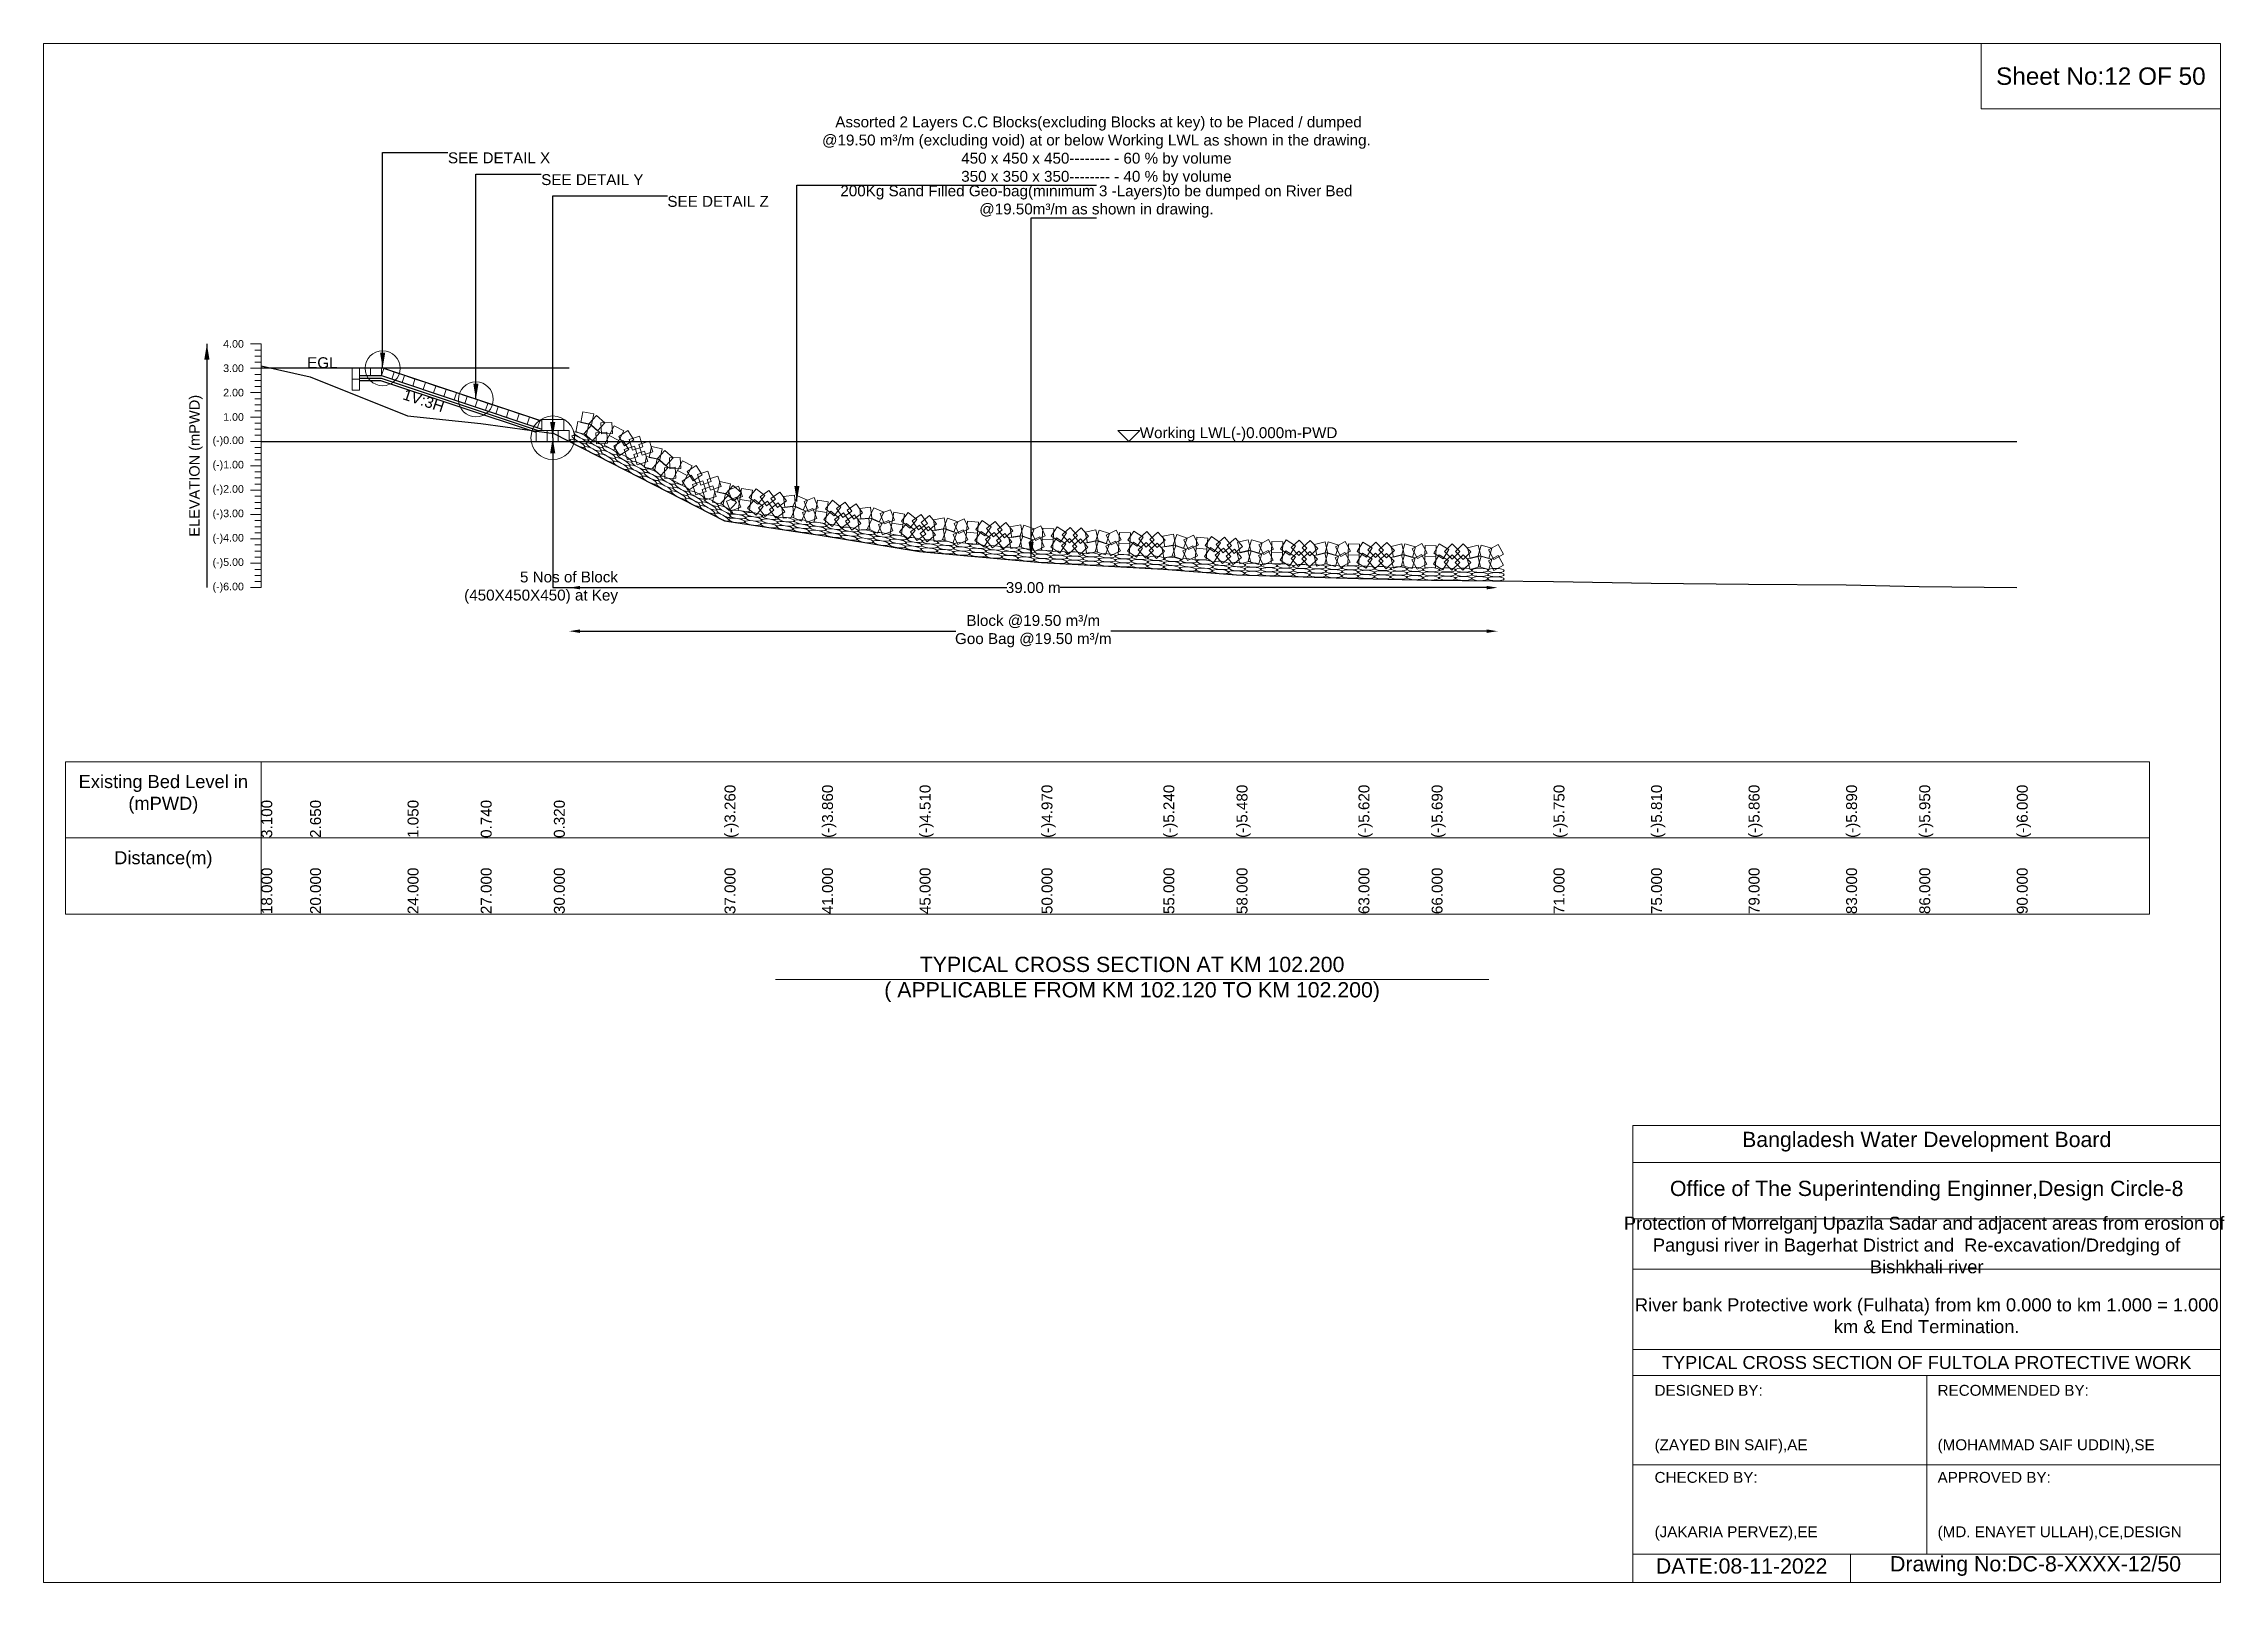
# Model space of a CAD drawing. Header units: inches. Extents: x 89000 to 305017, y -7071 to 0.
# Drawn here: x 265000 to 275017, y -7071 to 0 of the extents above; entities that cross this region are included whole.
import ezdxf

# ---------------------------------------------------------------- set-up
doc = ezdxf.new("R2010")
doc.units = ezdxf.units.IN
doc.header["$LTSCALE"] = 7
doc.header["$MEASUREMENT"] = 0
for name, color, linetype, lineweight in [('Cross section Data Border', 7, 'Continuous', 9), ('Cross Section Labels', 7, 'Continuous', 9), ('Existing_Bed_Level for Xsection', 7, 'Continuous', 25), ('Long Section Labels', 7, 'Continuous', 9)]:
    doc.layers.add(name, color=color, linetype=linetype, lineweight=lineweight)
doc.styles.get("Standard").update_dxf_attribs({"font": 'arial.ttf'})
doc.dimstyles.new('Appron Lebeling Style', dxfattribs={"dimtxt": 50, "dimasz": 50, "dimexe": 0.18, "dimexo": 0.0625, "dimgap": 0.09, "dimtad": 0, "dimtih": 1, "dimtoh": 1, "dimdec": 4, "dimzin": 0, "dimdsep": 46, "dimtxsty": 'Standard', "dimcen": 0.09, "dimse1": 1, "dimse2": 1, "dimadec": 0, "dimazin": 0, "dimtfac": 1, "dimtdec": 4, "dimtofl": 0, "dimtmove": 0, "dimatfit": 3, "dimfxl": 1, "dimtolj": 1, "dimtzin": 0, "dimarcsym": 0})
doc.dimstyles.get("Standard").update_dxf_attribs({"dimtxt": 0.18, "dimasz": 0.18, "dimexe": 0.18, "dimexo": 0.0625, "dimgap": 0.09, "dimtad": 0, "dimtih": 1, "dimtoh": 1, "dimdec": 4, "dimzin": 0, "dimdsep": 46, "dimtxsty": 'Standard', "dimcen": 0.09, "dimadec": 0, "dimazin": 0, "dimtfac": 1, "dimtdec": 4, "dimtofl": 0, "dimtmove": 0, "dimatfit": 3, "dimfxl": 1, "dimtolj": 1, "dimtzin": 0, "dimarcsym": 0})

msp = doc.modelspace()

# ---------------------------------------------------------------- texts
at = {"layer": 'Cross section Data Border', "char_height": 60, "width": 800, "attachment_point": 5}
for s, insert in [('Existing Bed Level in (mPWD)', (265550, -3450)), ('Distance(m)', (265550, -3750))]:
    msp.add_mtext(s, dxfattribs=dict(at, insert=insert))
at = {"layer": 'Cross Section Labels'}
for s, insert, char_height, attachment_point in [('Sheet No:12 OF 50', (274450, -150), 80, 5), (' Assorted 2 Layers C.C Blocks(excluding Blocks at key) to be Placed / dumped^J@19.50 m³/m (excluding void) at or below Working LWL as shown in the drawing.^J450 x 450 x 450-------- - 60 % by volume^J350 x 350 x 350-------- - 40 % by volume', (269836.06637, -650), 50, 8), ('SEE DETAIL X', (266857.27821, -500), 50, 1), ('SEE DETAIL Y', (267285.67821, -600), 50, 1), ('SEE DETAIL Z', (267865.27821, -700), 50, 1), ('200Kg Sand Filled Geo-bag(minimum 3 -Layers)to be dumped on River Bed^J@19.50m³/m as shown in drawing.', (269836.06637, -800), 50, 8), ('EGL', (266350.22568, -1492), 50, 9), ('Working LWL(-)0.000m-PWD', (270034.87821, -1828), 50, 7), ('5 Nos of Block ^J(450X450X450) at Key', (267638.47821, -2500), 50, 6), ('TYPICAL CROSS SECTION AT KM 102.200^J( APPLICABLE FROM KM 102.120 TO KM 102.200)', (270000, -4300), 70, 5), ('Bangladesh Water Development Board', (273650, -5046), 70, 5), ('Office of The Superintending Enginner,Design Circle-8', (273650, -5271), 70, 5)]:
    msp.add_mtext(s, dxfattribs=dict(at, insert=insert, char_height=char_height, attachment_point=attachment_point))
at = {"layer": 'Cross Section Labels', "insert": (266753.76946, -1616.52626), "char_height": 50, "attachment_point": 2, "rotation": 341.565051177}
msp.add_mtext('1V:3H', dxfattribs=at)
at = {"layer": 'Cross Section Labels'}
for s, insert, char_height, width, attachment_point in [('Protection of Morrelganj Upazila Sadar and adjacent areas from erosion of  Pangusi river in Bagerhat District and  Re-excavation/Dredging of     Bishkhali river', (273650, -5521), 60, 2800, 5), ('River bank Protective work (Fulhata) from km 0.000 to km 1.000 = 1.000 km & End Termination.', (273650, -5846), 60, 2700, 5), ('TYPICAL CROSS SECTION OF FULTOLA PROTECTIVE WORK', (273650, -6061), 59.5765532, 2800, 5), ('DESIGNED BY:^J^J^J(ZAYED BIN SAIF),AE', (272400, -6321), 50, 1400, 4), ('RECOMMENDED BY:^J^J^J(MOHAMMAD SAIF UDDIN),SE', (273700, -6321), 50, 1400, 4), ('CHECKED BY:^J^J^J(JAKARIA PERVEZ),EE', (272400, -6721), 50, 1400, 4), ('APPROVED BY:^J^J^J(MD. ENAYET ULLAH),CE,DESIGN', (273700, -6721), 50, 1400, 4), ('DATE:08-11-2022', (272800, -6996), 70, 1400, 5), ('Drawing No:DC-8-XXXX-12/50', (274150, -6996), 70, 2200, 5)]:
    msp.add_mtext(s, dxfattribs=dict(at, insert=insert, char_height=char_height, width=width, attachment_point=attachment_point))
at = {"layer": 'Long Section Labels', "char_height": 35, "attachment_point": 6}
for s, insert in [('4.00', (265920, -1380)), ('3.00', (265920, -1492)), ('2.00', (265920, -1604)), ('1.00', (265920, -1716)), ('(-)0.00', (265920, -1828)), ('(-)1.00', (265920, -1940)), ('(-)2.00', (265920, -2052)), ('(-)3.00', (265920, -2164)), ('(-)4.00', (265920, -2276)), ('(-)5.00', (265920, -2388)), ('(-)6.00', (265920, -2500))]:
    msp.add_mtext(s, dxfattribs=dict(at, insert=insert))
at = {"layer": 'Long Section Labels', "rotation": 90}
for s, insert, char_height, attachment_point in [('ELEVATION (mPWD)', (265700, -1940), 48, 5), ('3.100', (266000, -3650), 50, 1), ('2.650', (266224, -3650), 50, 1), ('1.050', (266672, -3650), 50, 1), ('0.740', (267008, -3650), 50, 1), ('0.320', (267344, -3650), 50, 1), ('(-)3.260', (268128, -3650), 50, 1), ('(-)3.860', (268576, -3650), 50, 1), ('(-)4.510', (269024, -3650), 50, 1), ('(-)4.970', (269584, -3650), 50, 1), ('(-)5.240', (270144, -3650), 50, 1), ('(-)5.480', (270480, -3650), 50, 1), ('(-)5.620', (271040, -3650), 50, 1), ('(-)5.690', (271376, -3650), 50, 1), ('(-)5.750', (271936, -3650), 50, 1), ('(-)5.810', (272384, -3650), 50, 1), ('(-)5.860', (272832, -3650), 50, 1), ('(-)5.890', (273280, -3650), 50, 1), ('(-)5.950', (273616, -3650), 50, 1), ('(-)6.000', (274064, -3650), 50, 1), ('18.000', (266000, -4000), 50, 1), ('20.000', (266224, -4000), 50, 1), ('24.000', (266672, -4000), 50, 1), ('27.000', (267008, -4000), 50, 1), ('30.000', (267344, -4000), 50, 1), ('37.000', (268128, -4000), 50, 1), ('41.000', (268576, -4000), 50, 1), ('45.000', (269024, -4000), 50, 1), ('50.000', (269584, -4000), 50, 1), ('55.000', (270144, -4000), 50, 1), ('58.000', (270480, -4000), 50, 1), ('63.000', (271040, -4000), 50, 1), ('66.000', (271376, -4000), 50, 1), ('71.000', (271936, -4000), 50, 1), ('75.000', (272384, -4000), 50, 1), ('79.000', (272832, -4000), 50, 1), ('83.000', (273280, -4000), 50, 1), ('86.000', (273616, -4000), 50, 1), ('90.000', (274064, -4000), 50, 1)]:
    msp.add_mtext(s, dxfattribs=dict(at, insert=insert, char_height=char_height, attachment_point=attachment_point))

# ---------------------------------------------------------------- blocks, each defined once
blk = doc.blocks.new('*D37')
at = {"layer": 'Cross Section Labels', "color": 0, "lineweight": -2, "transparency": 16777216}
for p, q in [((267464, -2500), (269424, -2500)), ((271629, -2500), (269669, -2500))]:
    blk.add_line(p, q, dxfattribs=at)
at = {"layer": 'Cross Section Labels', "color": 0, "transparency": 16777216}
for points in [[(267464, -2492), (267464, -2508), (267414, -2500)], [(271629, -2492), (271629, -2508), (271679, -2500)]]:
    blk.add_solid(points, dxfattribs=at)
at = {"layer": 'Defpoints', "color": 0, "transparency": 16777216}
for p in [(267414, -1828), (271679, -2469), (271679, -2500)]:
    blk.add_point(p, dxfattribs=at)
at = {"layer": 'Cross Section Labels', "color": 0, "transparency": 16777216, "insert": (269546, -2500), "char_height": 50, "attachment_point": 5}
blk.add_mtext('\\A1;39.00 m', dxfattribs=at)
blk = doc.blocks.new('*D38')
at = {"layer": 'Cross Section Labels', "color": 0, "lineweight": -2, "transparency": 16777216}
for p, q in [((267464, -2700), (269191, -2700)), ((271629, -2700), (269902, -2700))]:
    blk.add_line(p, q, dxfattribs=at)
at = {"layer": 'Cross Section Labels', "color": 0, "transparency": 16777216}
for points in [[(267464, -2692), (267464, -2708), (267414, -2700)], [(271629, -2692), (271629, -2708), (271679, -2700)]]:
    blk.add_solid(points, dxfattribs=at)
at = {"layer": 'Defpoints', "color": 0, "transparency": 16777216}
for p in [(267414, -1828), (271679, -2469), (271679, -2700)]:
    blk.add_point(p, dxfattribs=at)
at = {"layer": 'Cross Section Labels', "color": 0, "transparency": 16777216, "insert": (269546, -2700), "char_height": 50, "attachment_point": 5}
blk.add_mtext('\\A1;Block @19.50 m³/m ^JGoo Bag @19.50 m³/m ', dxfattribs=at)

# ---------------------------------------------------------------- dimensions: what is measured, and where the dimension line sits
at = {"layer": 'Cross Section Labels'}
for base, text, picture, middle in [((271678.65366, -2500), '39.00 m', '*D37', (269546.36594, -2500)), ((271678.65366, -2700), 'Block @19.50 m³/m ^JGoo Bag @19.50 m³/m ', '*D38', (269546.36594, -2700))]:
    dim = msp.add_linear_dim(base=base, p1=(267414.07821, -1828), p2=(271678.65366, -2468.91184), text=text, dimstyle='Appron Lebeling Style', dxfattribs=at)
    dim.commit()
    dim.dimension.update_dxf_attribs({"geometry": picture, "text_midpoint": middle})

# ---------------------------------------------------------------- linework, layer by layer
at = {"layer": 'Cross section Data Border'}
msp.add_lwpolyline([(265100, -3300), (274673.418, -3300), (274673.418, -4000), (265100, -4000)], close=True, dxfattribs=at)
for points in [[(266000, -3300), (266000, -4000)], [(265100, -3650), (274673.418, -3650)]]:
    msp.add_lwpolyline(points, dxfattribs=at)
at = {"layer": 'Cross Section Labels'}
for points in [[(265000, 0), (275000, 0), (275000, -7071), (265000, -7071)], [(273900, 0), (275000, 0), (275000, -300), (273900, -300)], [(269984.87821, -1828), (270034.87821, -1778), (269934.87821, -1778)]]:
    msp.add_lwpolyline(points, close=True, dxfattribs=at)
for points in [[(268362, -4300), (270000, -4300), (271638, -4300)], [(272300, -7071), (272300, -4971), (275000, -4971)], [(272300, -5141), (275000, -5141)], [(272300, -5401), (275000, -5401)], [(272300, -5631), (275000, -5631)], [(272300, -6001), (275000, -6001)], [(272300, -6121), (275000, -6121)], [(273650, -6121), (273650, -6941)], [(272300, -6531), (275000, -6531)], [(272300, -6941), (275000, -6941)], [(273300, -6941), (273300, -7071)]]:
    msp.add_lwpolyline(points, dxfattribs=at)
for centre, radius in [((266557.27821, -1492), 80), ((266985.67821, -1634.8), 80), ((267338.47821, -1811.2), 100)]:
    msp.add_circle(centre, radius, dxfattribs=at)
at = {"layer": 'Existing_Bed_Level for Xsection'}
for points in [[(266000, -1480.8), (266224, -1531.2), (266672, -1710.4), (267008, -1745.12), (267344, -1792.16), (268128, -2193.12), (268576, -2260.32), (269024, -2333.12), (269584, -2384.64), (270144, -2414.88), (270480, -2441.76), (271040, -2457.44), (271376, -2465.28), (271936, -2472), (272384, -2478.72), (272832, -2484.32), (273280, -2487.68), (273616, -2494.4), (274064, -2500)], [(267414.07821, -1492), (266000, -1492)], [(267288.07821, -1735.6), (266562.45094, -1493.72424), (266557.27821, -1492), (266551.82568, -1492), (266451.02568, -1492)], [(266451.02568, -1525.6), (266551.82568, -1525.6), (267288.07821, -1771.01751)], [(266451.02568, -1536.8), (266550.00817, -1536.8), (267272.40817, -1777.6)], [(266451.02568, -1548), (266548.19066, -1548), (267262.87821, -1786.22918)], [(266000, -1828), (274064, -1828)]]:
    msp.add_lwpolyline(points, dxfattribs=at)
at = {"layer": 'Long Section Labels'}
for points in [[(266000, -1380), (265950, -1380)], [(266000, -2500), (266000, -2388), (266000, -2276), (266000, -2164), (266000, -2052), (266000, -1940), (266000, -1828), (266000, -1716), (266000, -1604), (266000, -1492), (266000, -1380)], [(266000, -1492), (265950, -1492)], [(266000, -1408), (265970, -1408)], [(266000, -1436), (265970, -1436)], [(266000, -1464), (265970, -1464)], [(266000, -1520), (265970, -1520)], [(266000, -1548), (265970, -1548)], [(266000, -1576), (265970, -1576)], [(266000, -1604), (265950, -1604)], [(266000, -1632), (265970, -1632)], [(266000, -1660), (265970, -1660)], [(266000, -1688), (265970, -1688)], [(266000, -1716), (265950, -1716)], [(266000, -1744), (265970, -1744)], [(266000, -1772), (265970, -1772)], [(266000, -1800), (265970, -1800)], [(266000, -1828), (265950, -1828)], [(266000, -1856), (265970, -1856)], [(266000, -1884), (265970, -1884)], [(266000, -1940), (265950, -1940)], [(266000, -1912), (265970, -1912)], [(266000, -1968), (265970, -1968)], [(266000, -1996), (265970, -1996)], [(266000, -2052), (265950, -2052)], [(266000, -2024), (265970, -2024)], [(266000, -2080), (265970, -2080)], [(266000, -2164), (265950, -2164)], [(266000, -2108), (265970, -2108)], [(266000, -2136), (265970, -2136)], [(266000, -2192), (265970, -2192)], [(266000, -2276), (265950, -2276)], [(266000, -2220), (265970, -2220)], [(266000, -2248), (265970, -2248)], [(266000, -2304), (265970, -2304)], [(266000, -2388), (265950, -2388)], [(266000, -2332), (265970, -2332)], [(266000, -2360), (265970, -2360)], [(266000, -2500), (265950, -2500)], [(266000, -2416), (265970, -2416)], [(266000, -2444), (265970, -2444)], [(266000, -2472), (265970, -2472)]]:
    msp.add_lwpolyline(points, dxfattribs=at)
for points in [[(266451.02568, -1492), (266417.42568, -1492), (266417.42568, -1542.4), (266451.02568, -1542.4)], [(266501.42568, -1492), (266451.02568, -1492), (266451.02568, -1525.6), (266501.42568, -1525.6)], [(266551.82568, -1492), (266501.42568, -1492), (266501.42568, -1525.6), (266551.82568, -1525.6)], [(266610.26457, -1509.66212), (266562.45094, -1493.72424), (266551.82568, -1525.6), (266599.63932, -1541.53788)], [(266451.02568, -1542.4), (266417.42568, -1542.4), (266417.42568, -1592.8), (266451.02568, -1592.8)], [(266658.07821, -1525.6), (266610.26457, -1509.66212), (266599.63932, -1541.53788), (266647.45296, -1557.47576)], [(266705.89185, -1541.53788), (266658.07821, -1525.6), (266647.45296, -1557.47576), (266695.2666, -1573.41364)], [(266753.70549, -1557.47576), (266705.89185, -1541.53788), (266695.2666, -1573.41364), (266743.08024, -1589.35152)], [(266801.51913, -1573.41364), (266753.70549, -1557.47576), (266743.08024, -1589.35152), (266790.89387, -1605.2894)], [(266849.33277, -1589.35152), (266801.51913, -1573.41364), (266790.89387, -1605.2894), (266838.70751, -1621.22728)], [(266897.1464, -1605.2894), (266849.33277, -1589.35152), (266838.70751, -1621.22728), (266886.52115, -1637.16516)], [(266944.96004, -1621.22728), (266897.1464, -1605.2894), (266886.52115, -1637.16516), (266934.33479, -1653.10304)], [(266992.77368, -1637.16516), (266944.96004, -1621.22728), (266934.33479, -1653.10304), (266982.14843, -1669.04091)], [(267040.58732, -1653.10304), (266992.77368, -1637.16516), (266982.14843, -1669.04091), (267029.96207, -1684.97879)], [(267088.40096, -1669.04091), (267040.58732, -1653.10304), (267029.96207, -1684.97879), (267077.7757, -1700.91667)], [(267136.21459, -1684.97879), (267088.40096, -1669.04091), (267077.7757, -1700.91667), (267125.58934, -1716.85455)], [(267184.02823, -1700.91667), (267136.21459, -1684.97879), (267125.58934, -1716.85455), (267173.40298, -1732.79243)], [(267231.84187, -1716.85455), (267184.02823, -1700.91667), (267173.40298, -1732.79243), (267221.21662, -1748.73031)], [(267526.86044, -1701.94036), (267477.57556, -1691.39708), (267467.03228, -1740.68196), (267516.31716, -1751.22524)], [(267279.65551, -1732.79243), (267231.84187, -1716.85455), (267221.21662, -1748.73031), (267269.03026, -1764.66819)], [(267313.27821, -1777.6), (267262.87821, -1777.6), (267262.87821, -1828), (267313.27821, -1828)], [(267338.47821, -1727.2), (267288.07821, -1727.2), (267288.07821, -1777.6), (267338.47821, -1777.6)], [(267363.67821, -1777.6), (267313.27821, -1777.6), (267313.27821, -1828), (267363.67821, -1828)], [(267388.87821, -1727.2), (267338.47821, -1727.2), (267338.47821, -1777.6), (267388.87821, -1777.6)], [(267414.07821, -1777.6), (267363.67821, -1777.6), (267363.67821, -1828), (267414.07821, -1828)], [(267503.91155, -1746.81249), (267454.62667, -1736.26922), (267444.08339, -1785.55409), (267493.36827, -1796.09737)], [(267554.46208, -1787.3279), (267517.06532, -1753.53971), (267483.27712, -1790.93647), (267520.67389, -1824.72466)], [(267577.41097, -1742.45576), (267540.01421, -1708.66757), (267506.22601, -1746.06434), (267543.62278, -1779.85253)], [(267587.64412, -1785.64709), (267537.30774, -1788.17869), (267539.83935, -1838.51507), (267590.17573, -1835.98346)], [(267610.59301, -1740.77495), (267560.25664, -1743.30656), (267562.78824, -1793.64293), (267613.12462, -1791.11133)], [(267642.52438, -1824.06835), (267597.65225, -1801.11946), (267574.70336, -1845.99159), (267619.57549, -1868.94048)], [(267665.47327, -1779.19621), (267620.60114, -1756.24732), (267597.65225, -1801.11946), (267642.52438, -1824.06835)], [(267711.28753, -1820.54807), (267683.87624, -1778.25409), (267641.58226, -1805.66538), (267668.99355, -1847.95936)], [(267688.33864, -1865.42021), (267660.92735, -1823.12622), (267618.63337, -1850.53751), (267646.04466, -1892.8315)], [(267714.59809, -1849.20482), (267666.63521, -1864.6878), (267682.11819, -1912.65068), (267730.08106, -1897.1677)], [(267737.54698, -1804.33269), (267689.5841, -1819.81567), (267705.06708, -1867.77854), (267753.02995, -1852.29557)], [(267774.96612, -1920.09132), (267759.44495, -1872.14079), (267711.49442, -1887.66196), (267727.01559, -1935.61249)], [(267797.91501, -1875.21919), (267782.39384, -1827.26866), (267734.44331, -1842.78983), (267749.96448, -1890.74036)], [(267818.01648, -1907.45473), (267768.7316, -1896.91145), (267758.18833, -1946.19633), (267807.47321, -1956.73961)], [(267840.96537, -1862.5826), (267791.68049, -1852.03932), (267781.13722, -1901.3242), (267830.4221, -1911.86748)], [(267891.51591, -1903.098), (267854.11914, -1869.30981), (267820.33095, -1906.70658), (267857.72772, -1940.49477)], [(267924.69795, -1901.41719), (267874.36157, -1903.94879), (267876.89318, -1954.28517), (267927.22955, -1951.75357)], [(267868.56702, -1947.97014), (267831.17025, -1914.18195), (267797.38206, -1951.57871), (267834.77882, -1985.3669)], [(267901.74906, -1946.28932), (267851.41268, -1948.82093), (267853.94429, -1999.15731), (267904.28066, -1996.6257)], [(267956.62932, -1984.71059), (267911.75718, -1961.76169), (267888.80829, -2006.63383), (267933.68043, -2029.58272)], [(267979.57821, -1939.83845), (267934.70608, -1916.88956), (267911.75718, -1961.76169), (267956.62932, -1984.71059)], [(268002.44358, -2026.06244), (267975.03229, -1983.76846), (267932.7383, -2011.17975), (267960.14959, -2053.47374)], [(268025.39247, -1981.19031), (267997.98118, -1938.89633), (267955.68719, -1966.30762), (267983.09848, -2008.6016)], [(268051.65191, -1964.97493), (268003.68904, -1980.45791), (268019.17202, -2028.42078), (268067.13489, -2012.9378)], [(268112.01995, -2035.86143), (268096.49878, -1987.9109), (268048.54825, -2003.43206), (268064.06942, -2051.3826)], [(268028.70302, -2009.84706), (267980.74015, -2025.33004), (267996.22312, -2073.29292), (268044.186, -2057.80994)], [(268089.07106, -2080.73356), (268073.54989, -2032.78303), (268025.59936, -2048.3042), (268041.12053, -2096.25473)], [(268132.12142, -2068.09697), (268082.83654, -2057.55369), (268072.29326, -2106.83857), (268121.57814, -2117.38185)], [(268155.07031, -2023.22484), (268105.78543, -2012.68156), (268095.24215, -2061.96644), (268144.52703, -2072.50972)], [(268182.67195, -2108.61238), (268145.27519, -2074.82418), (268111.487, -2112.22095), (268148.88376, -2146.00914)], [(268205.62084, -2063.74024), (268168.22408, -2029.95205), (268134.43589, -2067.34882), (268171.83265, -2101.13701)], [(268183.85938, -2083.4546), (268136.94539, -2101.87299), (268155.36378, -2148.78698), (268202.27777, -2130.36859)], [(268191.33574, -2033.6122), (268144.42174, -2052.03059), (268162.84014, -2098.94459), (268209.75413, -2080.5262)], [(268248.11335, -2102.41413), (268198.27095, -2094.93777), (268190.79459, -2144.78016), (268240.63699, -2152.25652)], [(268255.5897, -2052.57174), (268205.74731, -2045.09538), (268198.27095, -2094.93777), (268248.11335, -2102.41413)], [(268304.70521, -2127.03696), (268265.25982, -2095.66466), (268233.88752, -2135.11005), (268273.33291, -2166.48235)], [(268312.18157, -2077.19457), (268272.73618, -2045.82227), (268241.36388, -2085.26766), (268280.80927, -2116.63996)], [(268324.43937, -2103.30808), (268283.89697, -2133.24925), (268313.83814, -2173.79165), (268354.38054, -2143.85048)], [(268331.91573, -2053.46569), (268291.37333, -2083.40686), (268321.3145, -2123.94926), (268361.8569, -2094.00809)], [(268411.7035, -2101.45638), (268381.73006, -2060.93784), (268341.21151, -2090.91128), (268371.18495, -2131.42983)], [(268448.49457, -2075.77692), (268398.41663, -2081.46552), (268404.10523, -2131.54346), (268454.18317, -2125.85486)], [(268509.31031, -2098.09957), (268463.10531, -2077.96853), (268442.97427, -2124.17353), (268489.17927, -2144.30456)], [(268540.23248, -2085.94671), (268493.31849, -2104.36511), (268511.73688, -2151.2791), (268558.65088, -2132.86071)], [(268604.48645, -2104.90625), (268554.64406, -2097.42989), (268547.1677, -2147.27228), (268597.01009, -2154.74864)], [(268662.66784, -2130.57691), (268623.60818, -2098.72565), (268591.75692, -2137.78531), (268630.81658, -2169.63657)], [(268404.22714, -2151.29877), (268374.2537, -2110.78023), (268333.73515, -2140.75367), (268363.7086, -2181.27222)], [(268441.01821, -2125.61931), (268390.94027, -2131.30791), (268396.62887, -2181.38585), (268446.70681, -2175.69725)], [(268501.83395, -2147.94196), (268455.62895, -2127.81093), (268435.49792, -2174.01592), (268481.70291, -2194.14696)], [(268532.75612, -2135.78911), (268485.84213, -2154.2075), (268504.26052, -2201.12149), (268551.17452, -2182.7031)], [(268597.01009, -2154.74864), (268547.1677, -2147.27228), (268539.69134, -2197.11468), (268589.53373, -2204.59103)], [(268654.58388, -2180.32437), (268615.52422, -2148.47311), (268583.67296, -2187.53277), (268622.73262, -2219.38403)], [(268674.60611, -2156.83804), (268633.70139, -2186.2823), (268663.14565, -2227.18702), (268704.05036, -2197.74276)], [(268682.69007, -2107.09059), (268641.78535, -2136.53484), (268671.22961, -2177.43956), (268712.13433, -2147.9953)], [(268753.80237, -2205.79871), (268724.32555, -2164.91745), (268683.4443, -2194.39428), (268712.92112, -2235.27553)], [(268761.88634, -2156.05125), (268732.40952, -2115.17), (268691.52826, -2144.64682), (268721.00508, -2185.52807)], [(268790.90403, -2180.57007), (268740.76041, -2185.64722), (268745.83755, -2235.79084), (268795.98117, -2230.71369)], [(268798.98799, -2130.82262), (268748.84437, -2135.89976), (268753.92152, -2186.04338), (268804.06514, -2180.96624)], [(268851.44287, -2203.63311), (268805.48695, -2182.9398), (268784.79363, -2228.89572), (268830.74955, -2249.58904)], [(268859.52683, -2153.88566), (268813.57091, -2133.19234), (268792.87759, -2179.14826), (268838.83352, -2199.84158)], [(268882.51103, -2191.85846), (268835.37579, -2209.70306), (268853.22039, -2256.83829), (268900.35562, -2238.9937)], [(268890.59499, -2142.11101), (268843.45976, -2159.9556), (268861.30435, -2207.09084), (268908.43959, -2189.24624)], [(268946.52888, -2211.60059), (268896.78142, -2203.51663), (268888.69746, -2253.26409), (268938.44492, -2261.34805)], [(268954.61284, -2161.85313), (268904.86538, -2153.76917), (268896.78142, -2203.51663), (268946.52888, -2211.60059)], [(269010.90005, -2187.16465), (268971.84039, -2155.31338), (268939.98913, -2194.37304), (268979.04879, -2226.22431)], [(269030.92227, -2163.67832), (268990.01756, -2193.12258), (269019.46181, -2234.02729), (269060.36653, -2204.58304)], [(269101.56285, -2206.96104), (269069.32404, -2168.22064), (269030.58363, -2200.45946), (269062.82245, -2239.19986)], [(269136.82712, -2179.22211), (269087.15585, -2187.76173), (269095.69547, -2237.43299), (269145.36674, -2228.89338)], [(269198.81858, -2198.0347), (269151.53919, -2180.57562), (269134.08011, -2227.85501), (269181.3595, -2245.31409)], [(269228.99614, -2184.1355), (269183.21074, -2205.20341), (269204.27865, -2250.98881), (269250.06406, -2229.9209)], [(269294.22813, -2199.39408), (269244.04007, -2194.77678), (269239.42277, -2244.96483), (269289.61082, -2249.58213)], [(269352.13398, -2220.74435), (269310.96109, -2191.67627), (269281.89302, -2232.84916), (269323.06591, -2261.91724)], [(269370.48061, -2195.92705), (269331.71454, -2228.135), (269363.9225, -2266.90106), (269402.68856, -2234.69311)], [(269452.87921, -2239.28215), (269420.6404, -2200.54175), (269381.9, -2232.78056), (269414.13881, -2271.52096)], [(269002.81609, -2236.9121), (268963.75643, -2205.06084), (268931.90516, -2244.1205), (268970.96482, -2275.97176)], [(269022.83831, -2213.42578), (268981.9336, -2242.87003), (269011.37785, -2283.77475), (269052.28257, -2254.33049)], [(269096.94555, -2257.1491), (269064.70674, -2218.40869), (269025.96633, -2250.64751), (269058.20515, -2289.38791)], [(269132.20982, -2229.41016), (269082.53855, -2237.94978), (269091.07817, -2287.62105), (269140.74944, -2279.08143)], [(269194.20128, -2248.22275), (269146.92189, -2230.76367), (269129.46281, -2278.04306), (269176.7422, -2295.50214)], [(269224.37884, -2234.32355), (269178.59344, -2255.39146), (269199.66135, -2301.17686), (269245.44675, -2280.10895)], [(269289.61082, -2249.58213), (269239.42277, -2244.96483), (269234.80547, -2295.15288), (269284.99352, -2299.77018)], [(269347.51668, -2270.9324), (269306.34379, -2241.86432), (269277.27572, -2283.03721), (269318.44861, -2312.10529)], [(269365.86331, -2246.1151), (269327.09724, -2278.32305), (269359.3052, -2317.08912), (269398.07126, -2284.88116)], [(269448.26191, -2289.4702), (269416.0231, -2250.7298), (269377.28269, -2282.96861), (269409.52151, -2321.70902)], [(269483.52618, -2261.73127), (269433.85491, -2270.27088), (269442.39453, -2319.94215), (269492.0658, -2311.40253)], [(269488.14348, -2211.54321), (269438.47221, -2220.08283), (269447.01183, -2269.7541), (269496.6831, -2261.21448)], [(269545.51764, -2280.54385), (269498.23825, -2263.08478), (269480.77917, -2310.36416), (269528.05856, -2327.82324)], [(269550.13494, -2230.3558), (269502.85555, -2212.89672), (269485.39647, -2260.17611), (269532.67586, -2277.63519)], [(269575.6952, -2266.64465), (269529.9098, -2287.71257), (269550.97772, -2333.49797), (269596.76312, -2312.43005)], [(269580.3125, -2216.4566), (269534.5271, -2237.52451), (269555.59502, -2283.30992), (269601.38042, -2262.242)], [(269637.00461, -2279.8256), (269586.67793, -2277.10796), (269583.96029, -2327.43464), (269634.28697, -2330.15228)], [(269639.72225, -2229.49892), (269589.39557, -2226.78128), (269586.67793, -2277.10796), (269637.00461, -2279.8256)], [(269695.67584, -2298.97264), (269653.43401, -2271.48105), (269625.94242, -2313.72287), (269668.18425, -2341.21447)], [(269698.39348, -2248.64596), (269656.15165, -2221.15437), (269628.66006, -2263.3962), (269670.90189, -2290.88779)], [(269713.07164, -2273.47983), (269675.55024, -2307.12957), (269709.19997, -2344.65097), (269746.72137, -2311.00123)], [(269715.78928, -2223.15315), (269678.26788, -2256.80289), (269711.91761, -2294.32429), (269749.43901, -2260.67455)], [(269797.04958, -2313.69053), (269763.36998, -2276.19594), (269725.87539, -2309.87555), (269759.55499, -2347.37014)], [(269799.76722, -2263.36385), (269766.08762, -2225.86926), (269728.59303, -2259.54887), (269762.27263, -2297.04346)], [(269831.24054, -2284.63894), (269781.92742, -2295.04929), (269792.33777, -2344.36242), (269841.6509, -2333.95206)], [(269833.95819, -2234.31226), (269784.64506, -2244.72262), (269795.05541, -2294.03574), (269844.36854, -2283.62539)], [(269893.89857, -2301.09574), (269845.99325, -2285.43558), (269830.3331, -2333.3409), (269878.23842, -2349.00106)], [(269896.61621, -2250.76906), (269848.71089, -2235.10891), (269833.05074, -2283.01423), (269880.95606, -2298.67438)], [(269923.5294, -2286.0662), (269878.57275, -2308.84907), (269901.35563, -2353.80573), (269946.31228, -2331.02285)], [(269926.24704, -2235.73952), (269881.29039, -2258.5224), (269904.07327, -2303.47905), (269949.02992, -2280.69617)], [(269989.29135, -2298.84908), (269938.96467, -2296.13144), (269936.24703, -2346.45812), (269986.57371, -2349.17576)], [(269992.00899, -2248.52241), (269941.68231, -2245.80477), (269938.96467, -2296.13144), (269989.29135, -2298.84908)], [(270047.96258, -2317.99612), (270005.72075, -2290.50453), (269978.22916, -2332.74636), (270020.47098, -2360.23795)], [(270050.68022, -2267.66945), (270008.43839, -2240.17785), (269980.9468, -2282.41968), (270023.18863, -2309.91128)], [(270065.35838, -2292.50332), (270027.83698, -2326.15305), (270061.48671, -2363.67445), (270099.00811, -2330.02471)], [(270068.07602, -2242.17664), (270030.55462, -2275.82637), (270064.20435, -2313.34777), (270101.72575, -2279.69804)], [(270149.33632, -2332.71402), (270115.65672, -2295.21943), (270078.16213, -2328.89903), (270111.84173, -2366.39362)], [(270152.05396, -2282.38734), (270118.37436, -2244.89275), (270080.87977, -2278.57235), (270114.55937, -2316.06694)], [(270190.41146, -2254.48313), (270140.84543, -2263.6138), (270149.97611, -2313.17982), (270199.54213, -2304.04915)], [(270252.62261, -2272.55597), (270205.13861, -2255.6613), (270188.24394, -2303.1453), (270235.72793, -2320.03997)], [(270282.63247, -2258.2983), (270237.10126, -2279.91009), (270258.71306, -2325.44129), (270304.24426, -2303.8295)], [(270348.04158, -2272.77879), (270297.80209, -2268.75963), (270293.78293, -2318.99912), (270344.02242, -2323.01828)], [(270406.19764, -2293.4378), (270364.68143, -2264.86221), (270336.10584, -2306.37843), (270377.62206, -2334.95401)], [(270424.24735, -2268.40372), (270385.86768, -2301.07115), (270418.53511, -2339.45082), (270456.91478, -2306.78339)], [(270507.15654, -2310.77426), (270474.45855, -2272.42062), (270436.10491, -2305.1186), (270468.80289, -2343.47224)], [(270533.75865, -2279.61398), (270484.73231, -2291.30061), (270496.41893, -2340.32696), (270545.44528, -2328.64033)], [(270596.82266, -2294.43914), (270548.52707, -2280.0275), (270534.11543, -2328.3231), (270582.41103, -2342.73474)], [(270626.05347, -2278.64568), (270581.70322, -2302.5876), (270605.64514, -2346.93785), (270649.99538, -2322.99593)], [(270692.12501, -2289.71761), (270641.74475, -2288.30696), (270640.3341, -2338.68722), (270690.71436, -2340.09786)], [(270751.27338, -2307.33556), (270708.33232, -2280.94949), (270681.94624, -2323.89055), (270724.8873, -2350.27663)], [(270768.00173, -2281.39989), (270731.36625, -2316.01204), (270765.9784, -2352.64753), (270802.61389, -2318.03537)], [(270852.99493, -2319.41765), (270818.35361, -2282.80974), (270781.74571, -2317.45106), (270816.38703, -2354.05897)], [(270886.42044, -2289.48851), (270837.39409, -2301.17514), (270849.08071, -2350.20149), (270898.10706, -2338.51486)], [(270949.48445, -2304.31367), (270901.18885, -2289.90203), (270886.77721, -2338.19763), (270935.07281, -2352.60927)], [(270978.71525, -2288.52021), (270934.365, -2312.46213), (270958.30692, -2356.81238), (271002.65717, -2332.87046)], [(271044.78679, -2299.59214), (270994.40654, -2298.18149), (270992.99589, -2348.56175), (271043.37614, -2349.97239)], [(271103.2805, -2316.91345), (271060.21685, -2290.72792), (271034.03132, -2333.79157), (271077.09497, -2359.9771)], [(271119.88771, -2290.90004), (271083.41404, -2325.68268), (271118.19668, -2362.15634), (271154.67034, -2327.37371)], [(271205.05729, -2328.52102), (271170.24562, -2292.07506), (271133.79967, -2326.88673), (271168.61133, -2363.33269)], [(271238.34285, -2298.43633), (271189.37154, -2310.35146), (271201.28667, -2359.32278), (271250.25799, -2347.40764)], [(271301.47532, -2312.96722), (271253.11303, -2298.78097), (271238.92678, -2347.14325), (271287.28906, -2361.3295)], [(271330.63215, -2297.03761), (271286.39403, -2321.1861), (271310.54252, -2365.42421), (271354.78064, -2341.27572)], [(271454.39169, -2324.24603), (271411.03414, -2298.55007), (271385.33818, -2341.90762), (271428.69573, -2367.60358)], [(271470.70312, -2298.04614), (271434.62586, -2333.23976), (271469.81949, -2369.31702), (271505.89675, -2334.1234)], [(271556.29346, -2334.69978), (271521.07112, -2298.65055), (271485.02189, -2333.8729), (271520.24424, -2369.92212)], [(271681.50357, -2301.7957), (271637.54188, -2326.44383), (271662.19002, -2370.40551), (271706.1517, -2345.75738)], [(270186.3923, -2304.72262), (270136.82628, -2313.85329), (270145.95695, -2363.41931), (270195.52297, -2354.28864)], [(270248.60345, -2322.79546), (270201.11945, -2305.90079), (270184.22478, -2353.38479), (270231.70878, -2370.27946)], [(270278.61331, -2308.53779), (270233.08211, -2330.14958), (270254.6939, -2375.68078), (270300.2251, -2354.06899)], [(270344.02242, -2323.01828), (270293.78293, -2318.99912), (270289.76377, -2369.23861), (270340.00326, -2373.25777)], [(270402.17848, -2343.67729), (270360.66227, -2315.1017), (270332.08668, -2356.61792), (270373.6029, -2385.1935)], [(270420.22819, -2318.64321), (270381.84852, -2351.31064), (270414.51595, -2389.69031), (270452.89562, -2357.02288)], [(270503.13738, -2361.01375), (270470.43939, -2322.66011), (270432.08575, -2355.35809), (270464.78373, -2393.71173)], [(270532.34801, -2329.99424), (270483.32166, -2341.68086), (270495.00828, -2390.70721), (270544.03463, -2379.02059)], [(270595.41202, -2344.81939), (270547.11642, -2330.40775), (270532.70478, -2378.70335), (270581.00038, -2393.11499)], [(270624.64282, -2329.02594), (270580.29257, -2352.96786), (270604.23449, -2397.3181), (270648.58474, -2373.37618)], [(270690.71436, -2340.09786), (270640.3341, -2338.68722), (270638.92346, -2389.06747), (270689.30371, -2390.47812)], [(270749.86273, -2357.71582), (270706.92167, -2331.32974), (270680.53559, -2374.27081), (270723.47666, -2400.65688)], [(270766.59108, -2331.78014), (270729.9556, -2366.3923), (270764.56776, -2403.02778), (270801.20324, -2368.41562)], [(270851.58429, -2369.7979), (270816.94297, -2333.18999), (270780.33506, -2367.83131), (270814.97638, -2404.43922)], [(270885.00979, -2339.86877), (270835.98344, -2351.55539), (270847.67007, -2400.58174), (270896.69641, -2388.89512)], [(270948.0738, -2354.69392), (270899.7782, -2340.28228), (270885.36657, -2388.57788), (270933.66216, -2402.98952)], [(270977.3046, -2338.90047), (270932.95435, -2362.84239), (270956.89627, -2407.19263), (271001.24652, -2383.25071)], [(271043.37614, -2349.97239), (270992.99589, -2348.56175), (270991.58524, -2398.942), (271041.9655, -2400.35265)], [(271102.10482, -2367.29974), (271059.04117, -2341.11421), (271032.85564, -2384.17786), (271075.91929, -2410.36339)], [(271118.71203, -2341.28633), (271082.23836, -2376.06896), (271117.021, -2412.54263), (271153.49466, -2377.76)], [(271203.88161, -2378.9073), (271169.06994, -2342.46135), (271132.62399, -2377.27301), (271167.43565, -2413.71897)], [(271237.16717, -2348.82261), (271188.19586, -2360.73775), (271200.11099, -2409.70906), (271249.08231, -2397.79393)], [(271300.29964, -2363.3535), (271251.93735, -2349.16725), (271237.7511, -2397.52953), (271286.11338, -2411.71579)], [(271329.45647, -2347.4239), (271285.21835, -2371.57239), (271309.36684, -2415.8105), (271353.60496, -2391.66201)], [(271395.57892, -2358.18758), (271345.19264, -2357.0119), (271344.01696, -2407.39818), (271394.40324, -2408.57386)], [(271396.7546, -2307.80129), (271346.36832, -2306.62561), (271345.19264, -2357.0119), (271395.57892, -2358.18758)], [(271453.78694, -2374.6424), (271410.42938, -2348.94644), (271384.73342, -2392.30399), (271428.09097, -2417.99995)], [(271470.09837, -2348.44251), (271434.02111, -2383.63614), (271469.21473, -2419.71339), (271505.29199, -2384.51977)], [(271555.6887, -2385.09615), (271520.46636, -2349.04692), (271484.41714, -2384.26927), (271519.63948, -2420.31849)], [(271588.63129, -2354.63628), (271539.79811, -2367.10547), (271552.2673, -2415.93865), (271601.10048, -2403.46946)], [(271589.23604, -2304.23991), (271540.40287, -2316.7091), (271552.87205, -2365.54228), (271601.70523, -2353.07309)], [(271651.92433, -2368.45098), (271603.40443, -2354.81356), (271589.767, -2403.33346), (271638.2869, -2416.97088)], [(271652.52908, -2318.05461), (271604.00918, -2304.41719), (271590.37176, -2352.93709), (271638.89166, -2366.57451)], [(271680.89881, -2352.19207), (271636.93713, -2376.8402), (271661.58526, -2420.80189), (271705.54694, -2396.15375)]]:
    msp.add_lwpolyline(points, close=True, dxfattribs=at)
for centre, major_axis in [((267460.26802, -1819.54444), (33.18544, -16.97198)), ((267468.9376, -1802.59274), (33.18544, -16.97198)), ((267451.59844, -1836.49613), (33.18544, -16.97198)), ((267517.96931, -1870.44009), (33.18544, -16.97198)), ((267526.63889, -1853.4884), (33.18544, -16.97198)), ((267535.30847, -1836.5367), (33.18544, -16.97198)), ((267584.34018, -1904.38405), (33.18544, -16.97198)), ((267593.00976, -1887.43236), (33.18544, -16.97198)), ((267601.67934, -1870.48066), (33.18544, -16.97198)), ((267659.38063, -1921.37632), (33.18544, -16.97198)), ((267668.05022, -1904.42462), (33.18544, -16.97198)), ((267650.71105, -1938.32801), (33.18544, -16.97198)), ((267717.08193, -1972.27197), (33.18544, -16.97198)), ((267725.75151, -1955.32028), (33.18544, -16.97198)), ((267734.42109, -1938.36858), (33.18544, -16.97198)), ((267783.4528, -2006.21593), (33.18544, -16.97198)), ((267792.12238, -1989.26424), (33.18544, -16.97198)), ((267800.79196, -1972.31254), (33.18544, -16.97198)), ((267858.49325, -2023.2082), (33.18544, -16.97198)), ((267867.16283, -2006.2565), (33.18544, -16.97198)), ((267849.82367, -2040.15989), (33.18544, -16.97198)), ((267916.19454, -2074.10385), (33.18544, -16.97198)), ((267924.86412, -2057.15216), (33.18544, -16.97198)), ((267933.5337, -2040.20046), (33.18544, -16.97198)), ((267982.56541, -2108.04781), (33.18544, -16.97198)), ((267991.23499, -2091.09612), (33.18544, -16.97198)), ((267999.90457, -2074.14442), (33.18544, -16.97198)), ((268057.60586, -2125.04008), (33.18544, -16.97198)), ((268066.27545, -2108.08838), (33.18544, -16.97198)), ((268048.93628, -2141.99177), (33.18544, -16.97198)), ((268115.30716, -2175.93573), (33.18544, -16.97198)), ((268123.97674, -2158.98404), (33.18544, -16.97198)), ((268132.64632, -2142.03234), (33.18544, -16.97198)), ((268184.22094, -2191.92664), (36.86122, -5.52918)), ((268187.04534, -2173.09729), (36.86122, -5.52918)), ((268189.86974, -2154.26794), (36.86122, -5.52918)), ((268257.94337, -2202.985), (36.86122, -5.52918)), ((268260.76778, -2184.15565), (36.86122, -5.52918)), ((268263.59218, -2165.32631), (36.86122, -5.52918)), ((268331.66581, -2214.04337), (36.86122, -5.52918)), ((268334.49021, -2195.21402), (36.86122, -5.52918)), ((268337.31461, -2176.38467), (36.86122, -5.52918)), ((268408.21265, -2206.27238), (36.86122, -5.52918)), ((268411.03705, -2187.44304), (36.86122, -5.52918)), ((268484.75949, -2198.5014), (36.86122, -5.52918)), ((268558.48192, -2209.55977), (36.86122, -5.52918)), ((268405.38825, -2225.10173), (36.86122, -5.52918)), ((268479.11068, -2236.1601), (36.86122, -5.52918)), ((268481.93508, -2217.33075), (36.86122, -5.52918)), ((268552.83312, -2247.21846), (36.86122, -5.52918)), ((268555.65752, -2228.38912), (36.86122, -5.52918)), ((268626.57672, -2258.89384), (36.79101, -5.97854)), ((268629.63066, -2240.10036), (36.79101, -5.97854)), ((268632.6846, -2221.30687), (36.79101, -5.97854)), ((268700.15874, -2270.85092), (36.79101, -5.97854)), ((268703.21268, -2252.05744), (36.79101, -5.97854)), ((268706.26662, -2233.26395), (36.79101, -5.97854)), ((268773.74076, -2282.808), (36.79101, -5.97854)), ((268776.7947, -2264.01451), (36.79101, -5.97854)), ((268779.84864, -2245.22103), (36.79101, -5.97854)), ((268847.32277, -2294.76508), (36.79101, -5.97854)), ((268850.37671, -2275.97159), (36.79101, -5.97854)), ((268853.43066, -2257.17811), (36.79101, -5.97854)), ((268920.90479, -2306.72215), (36.79101, -5.97854)), ((268923.95873, -2287.92867), (36.79101, -5.97854)), ((268927.01267, -2269.13519), (36.79101, -5.97854)), ((268997.54075, -2299.88575), (36.79101, -5.97854)), ((269000.59469, -2281.09226), (36.79101, -5.97854)), ((269069.5351, -2308.62862), (37.11685, -3.41475)), ((269071.27942, -2289.66869), (37.11685, -3.41475)), ((269145.51312, -2296.49819), (37.11685, -3.41475)), ((269219.74683, -2303.32769), (37.11685, -3.41475)), ((269293.98053, -2310.15719), (37.11685, -3.41475)), ((268994.48681, -2318.67923), (36.79101, -5.97854)), ((269067.79079, -2327.58855), (37.11685, -3.41475)), ((269142.02449, -2334.41805), (37.11685, -3.41475)), ((269143.76881, -2315.45812), (37.11685, -3.41475)), ((269216.2582, -2341.24755), (37.11685, -3.41475)), ((269218.00251, -2322.28762), (37.11685, -3.41475)), ((269290.4919, -2348.07705), (37.11685, -3.41475)), ((269292.23622, -2329.11712), (37.11685, -3.41475)), ((269364.72561, -2354.90655), (37.11685, -3.41475)), ((269366.46992, -2335.94662), (37.11685, -3.41475)), ((269368.21424, -2316.98669), (37.11685, -3.41475)), ((269438.95931, -2361.73605), (37.11685, -3.41475)), ((269440.70363, -2342.77612), (37.11685, -3.41475)), ((269442.44794, -2323.81619), (37.11685, -3.41475)), ((269513.19302, -2368.56555), (37.11685, -3.41475)), ((269514.93733, -2349.60562), (37.11685, -3.41475)), ((269516.68165, -2330.64569), (37.11685, -3.41475)), ((269587.07495, -2375.27218), (37.21937, -2.00985)), ((269588.10162, -2356.25988), (37.21937, -2.00985)), ((269589.12828, -2337.24758), (37.21937, -2.00985)), ((269661.5137, -2379.29187), (37.21937, -2.00985)), ((269662.54037, -2360.27957), (37.21937, -2.00985)), ((269663.56703, -2341.26727), (37.21937, -2.00985)), ((269735.95245, -2383.31156), (37.21937, -2.00985)), ((269736.97911, -2364.29926), (37.21937, -2.00985)), ((269738.00578, -2345.28696), (37.21937, -2.00985)), ((269810.3912, -2387.33125), (37.21937, -2.00985)), ((269811.41786, -2368.31895), (37.21937, -2.00985)), ((269812.44452, -2349.30665), (37.21937, -2.00985)), ((269884.82994, -2391.35095), (37.21937, -2.00985)), ((269885.85661, -2372.33865), (37.21937, -2.00985)), ((269886.88327, -2353.32635), (37.21937, -2.00985)), ((269959.26869, -2395.37064), (37.21937, -2.00985)), ((269960.29536, -2376.35834), (37.21937, -2.00985)), ((269961.32202, -2357.34604), (37.21937, -2.00985)), ((270033.70744, -2399.39033), (37.21937, -2.00985)), ((270034.7341, -2380.37803), (37.21937, -2.00985)), ((270035.76077, -2361.36573), (37.21937, -2.00985)), ((270108.14619, -2403.41002), (37.21937, -2.00985)), ((270109.17285, -2384.39772), (37.21937, -2.00985)), ((270110.19951, -2365.38542), (37.21937, -2.00985)), ((270182.76482, -2408.43077), (37.15489, -2.97239)), ((270184.28317, -2389.45141), (37.15489, -2.97239)), ((270185.80152, -2370.47204), (37.15489, -2.97239)), ((270257.07461, -2414.37555), (37.15489, -2.97239)), ((270258.59296, -2395.39619), (37.15489, -2.97239)), ((270260.11131, -2376.41683), (37.15489, -2.97239)), ((270332.90274, -2401.34097), (37.15489, -2.97239)), ((270334.42109, -2382.36161), (37.15489, -2.97239)), ((270407.21253, -2407.28576), (37.15489, -2.97239)), ((270408.73088, -2388.30639), (37.15489, -2.97239)), ((270481.52232, -2413.23054), (37.15489, -2.97239)), ((270483.04067, -2394.25118), (37.15489, -2.97239)), ((270555.09295, -2396.24395), (37.259, -1.04325)), ((270629.61095, -2398.33045), (37.259, -1.04325)), ((270704.12894, -2400.41695), (37.259, -1.04325)), ((270778.64694, -2402.50346), (37.259, -1.04325)), ((270853.16493, -2404.58996), (37.259, -1.04325)), ((270927.68293, -2406.67647), (37.259, -1.04325)), ((271002.20092, -2408.76297), (37.259, -1.04325)), ((271076.50124, -2410.67874), (37.26346, -0.86948)), ((271151.02815, -2412.4177), (37.26346, -0.86948)), ((271225.55507, -2414.15666), (37.26346, -0.86948)), ((270331.3844, -2420.32034), (37.15489, -2.97239)), ((270405.69418, -2426.26512), (37.15489, -2.97239)), ((270480.00397, -2432.2099), (37.15489, -2.97239)), ((270554.02713, -2434.30903), (37.259, -1.04325)), ((270554.56004, -2415.27649), (37.259, -1.04325)), ((270628.54513, -2436.39553), (37.259, -1.04325)), ((270629.07804, -2417.36299), (37.259, -1.04325)), ((270703.06312, -2438.48204), (37.259, -1.04325)), ((270703.59603, -2419.4495), (37.259, -1.04325)), ((270777.58111, -2440.56854), (37.259, -1.04325)), ((270778.11403, -2421.536), (37.259, -1.04325)), ((270852.09911, -2442.65504), (37.259, -1.04325)), ((270852.63202, -2423.6225), (37.259, -1.04325)), ((270926.6171, -2444.74155), (37.259, -1.04325)), ((270927.15002, -2425.70901), (37.259, -1.04325)), ((271001.1351, -2446.82805), (37.259, -1.04325)), ((271001.66801, -2427.79551), (37.259, -1.04325)), ((271075.61295, -2448.74838), (37.26346, -0.86948)), ((271076.05709, -2429.71356), (37.26346, -0.86948)), ((271150.13986, -2450.48734), (37.26346, -0.86948)), ((271150.58401, -2431.45252), (37.26346, -0.86948)), ((271224.66678, -2452.2263), (37.26346, -0.86948)), ((271225.11092, -2433.19148), (37.26346, -0.86948)), ((271299.19369, -2453.96526), (37.26346, -0.86948)), ((271299.63784, -2434.93044), (37.26346, -0.86948)), ((271300.08198, -2415.89562), (37.26346, -0.86948)), ((271373.72061, -2455.70422), (37.26346, -0.86948)), ((271374.16475, -2436.6694), (37.26346, -0.86948)), ((271374.6089, -2417.63458), (37.26346, -0.86948)), ((271448.1541, -2456.62516), (37.27092, -0.44725)), ((271448.38256, -2437.58653), (37.27092, -0.44725)), ((271448.61102, -2418.54791), (37.27092, -0.44725)), ((271522.69593, -2457.51967), (37.27092, -0.44725)), ((271522.92439, -2438.48104), (37.27092, -0.44725)), ((271523.15286, -2419.44241), (37.27092, -0.44725)), ((271597.23776, -2458.41417), (37.27092, -0.44725)), ((271597.46623, -2439.37554), (37.27092, -0.44725)), ((271597.69469, -2420.33691), (37.27092, -0.44725)), ((271671.7796, -2459.30867), (37.27092, -0.44725)), ((271672.00806, -2440.27004), (37.27092, -0.44725)), ((271672.23652, -2421.23141), (37.27092, -0.44725))]:
    msp.add_ellipse(centre, major_axis=major_axis, ratio=0.255, dxfattribs=at)

msp.set_redraw_order([(e.dxf.handle, doc.entitydb.next_handle()) for e in msp.query("TEXT MTEXT ATTDEF DIMENSION ARC_DIMENSION")])  # texts and dimensions are drawn at this point

# ---------------------------------------------------------------- leaders
at = {"layer": 'Cross Section Labels', "annotation_type": 0, "has_hookline": 1}
for points, hookline_direction, text_width in [([(266557.27821, -1492), (266557.27821, -500), (266857.18821, -500)], 0, 466.13233), ([(266985.67821, -1634.8), (266985.67821, -600), (267285.58821, -600)], 0, 466.03001), ([(267338.47821, -1811.2), (267338.47821, -700), (267865.18821, -700)], 0, 460.91405), ([(268460.16614, -2104.39121), (268460.16614, -650), (269835.97637, -650)], 0, 2510.77763), ([(269536.06637, -2361.5146), (269536.06637, -800), (269835.97637, -800)], 0, 2345.7367), ([(267338.47821, -1811.2), (267338.47821, -2500), (267638.56821, -2500)], 1, 701.90996)]:
    msp.add_leader(points, dimstyle='Standard', override={"dimasz": 72}, dxfattribs=dict(at, hookline_direction=hookline_direction, text_width=text_width))
at = {"layer": 'Long Section Labels'}
msp.add_leader([(265750, -1380), (265750, -2500)], dimstyle='Standard', override={"dimasz": 72}, dxfattribs=at)

doc.saveas('drawing.dxf')
